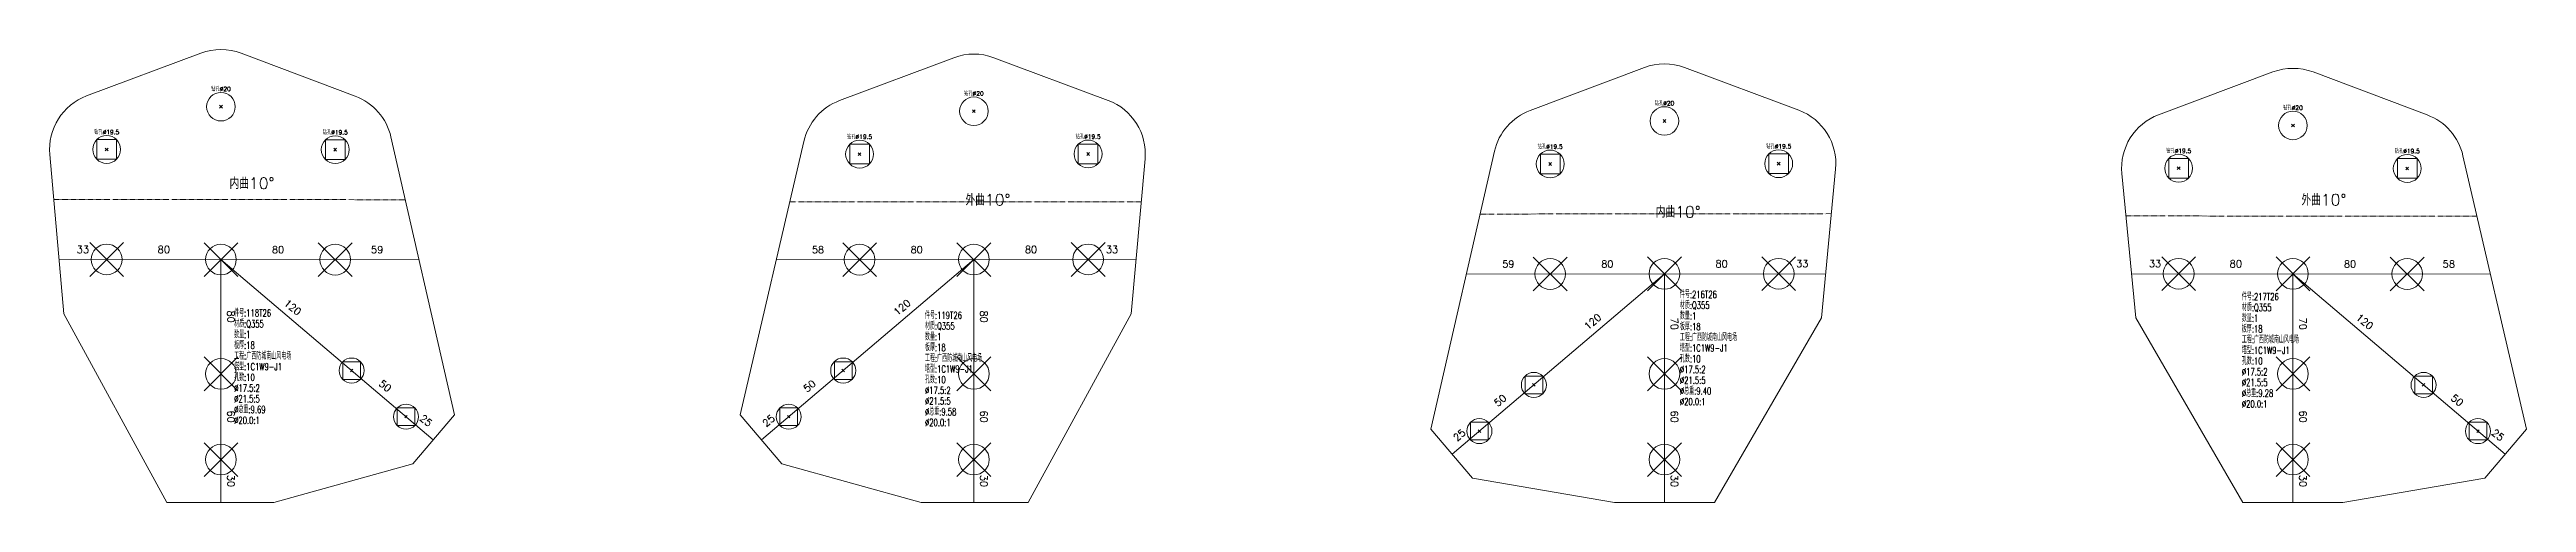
# Model space of a CAD drawing. Extents: x -105 to 10956, y -4548 to 9487.
# Drawn here: x 5326 to 7060, y 3499 to 3816 of the extents above; entities that cross this region are included whole.
import ezdxf
from ezdxf.enums import TextEntityAlignment as Align

# ---------------------------------------------------------------- set-up
doc = ezdxf.new("R2010")
doc.units = 0
doc.header["$MEASUREMENT"] = 0
doc.linetypes.add('制弯线', pattern=[5.9, 4, -0.5, 0.2, -0.5, 0.2, -0.5])
doc.layers.add('1', color=7, linetype='CONTINUOUS', lineweight=25)
doc.layers.add('2', color=7, linetype='CONTINUOUS', lineweight=25)
doc.styles.get("Standard").update_dxf_attribs({"font": 'simplex.shx', "width": 0.7, "height": 3, "bigfont": 'gbhzfs.shx'})

msp = doc.modelspace()

# ---------------------------------------------------------------- texts
at = {"layer": '1', "color": 7, "linetype": 'Continuous', "lineweight": 13}
for s, p in [('钻孔%%c20', (5446.02512, 3785.5522)), ('钻孔%%c20', (5973.12873, 3782.4026)), ('钻孔%%c20', (6456.60141, 3775.55224)), ('钻孔%%c20', (6896.59941, 3772.40264)), ('钻孔%%c19.5', (5366.02513, 3755.36398)), ('钻孔%%c19.5', (5526.02509, 3755.2404)), ('钻孔%%c19.5', (5893.12876, 3752.09081)), ('钻孔%%c19.5', (6053.12871, 3752.21439)), ('钻孔%%c19.5', (6376.60145, 3745.2111)), ('钻孔%%c19.5', (6536.60134, 3745.39332)), ('钻孔%%c19.5', (6816.59947, 3742.24373)), ('钻孔%%c19.5', (6976.59936, 3742.06152))]:
    msp.add_text(s, height=3, dxfattribs=at).set_placement(p, align=Align.BOTTOM_CENTER)
at = {"layer": '2', "color": 7, "linetype": 'Continuous', "lineweight": 13}
for s, p in [('内曲10%%d', (5452.02299, 3715.54755)), ('外曲10%%d', (5967.26981, 3703.97286)), ('外曲10%%d', (6902.552, 3703.97062)), ('内曲10%%d', (6450.53053, 3695.54528))]:
    msp.add_text(s, height=8, dxfattribs=at).set_placement(p, align=Align.BOTTOM_LEFT)
for s, p in [('33', (5349.33942, 3671.62684)), ('80', (5406.02744, 3671.58306)), ('80', (5486.02741, 3671.52127)), ('59', (5555.3707, 3671.46771)), ('58', (5863.98662, 3671.46788)), ('80', (5933.12399, 3671.52127)), ('80', (6013.12397, 3671.58306)), ('33', (6069.86107, 3671.62688)), ('59', (6347.27327, 3661.42768)), ('80', (6416.59801, 3661.50661)), ('80', (6496.59797, 3661.59772)), ('33', (6553.07159, 3661.66206)), ('33', (6800.0869, 3661.66209)), ('80', (6856.60644, 3661.59772)), ('80', (6936.60639, 3661.50661)), ('58', (7005.7264, 3661.42789))]:
    msp.add_text(s, height=5, dxfattribs=at).set_placement(p, align=Align.BOTTOM_CENTER)
for s, rotation, p in [('80', 271, (5449.0251, 3628.55216)), ('120', 321, (5493.71098, 3632.01397)), ('120', 40, (5925.44026, 3632.01556)), ('80', 271, (5976.12632, 3628.55217)), ('120', 40, (6408.94091, 3621.98173)), ('70', 271, (6459.60141, 3623.55219)), ('70', 271, (6899.60297, 3623.55217)), ('120', 321, (6944.26395, 3621.98137)), ('50', 321, (5558.51512, 3577.01129)), ('50', 40, (5860.63876, 3577.01515)), ('50', 40, (6344.17493, 3566.93584)), ('50', 321, (7009.03108, 3566.93448)), ('60', 271, (5449.02511, 3558.55217)), ('25', 321, (5587.10519, 3552.74541)), ('25', 40, (5832.0499, 3552.75028)), ('60', 271, (5976.1263, 3558.55216)), ('60', 271, (6459.6014, 3558.55216)), ('60', 271, (6899.603, 3558.55217)), ('25', 40, (6315.60253, 3542.65159)), ('25', 321, (7037.60469, 3542.64922)), ('30', 271, (5449.0251, 3513.55216)), ('30', 271, (5976.12632, 3513.55217)), ('30', 271, (6459.60141, 3513.55217)), ('30', 271, (6899.60298, 3513.55217))]:
    msp.add_text(s, height=5, rotation=rotation, dxfattribs=at).set_placement(p, align=Align.BOTTOM_CENTER)
at = {"layer": '2', "color": 7, "linetype": 'Continuous', "lineweight": 13, "char_height": 5, "width": 500, "attachment_point": 1, "line_spacing_factor": 0.9}
for s, insert in [('件号:216T26\\P材质:Q355\\P数量:1\\P板厚:18\\P工程:广西防城南山风电场\\P塔型:1C1W9-J1\\P孔数:10\\P%%C17.5:2\\P%%C21.5:5\\P%%C总重:9.40\\P%%C20.0:1', (6467.39847, 3646.60379)), ('件号:217T26\\P材质:Q355\\P数量:1\\P板厚:18\\P工程:广西防城南山风电场\\P塔型:1C1W9-J1\\P孔数:10\\P%%C17.5:2\\P%%C21.5:5\\P%%C总重:9.28\\P%%C20.0:1', (6860.80574, 3645.02899)), ('件号:118T26\\P材质:Q355\\P数量:1\\P板厚:18\\P工程:广西防城南山风电场\\P塔型:1C1W9-J1\\P孔数:10\\P%%C17.5:2\\P%%C21.5:5\\P%%C总重:9.69\\P%%C20.0:1', (5455.26407, 3633.60377)), ('件号:119T26\\P材质:Q355\\P数量:1\\P板厚:18\\P工程:广西防城南山风电场\\P塔型:1C1W9-J1\\P孔数:10\\P%%C17.5:2\\P%%C21.5:5\\P%%C总重:9.58\\P%%C20.0:1', (5938.89015, 3632.02898))]:
    msp.add_mtext(s, dxfattribs=dict(at, insert=insert))

# ---------------------------------------------------------------- linework, layer by layer
at = {"layer": '1', "color": 7, "linetype": 'Continuous', "lineweight": 18}
for p, q in [((5432.00553, 3813.01487), (5352.00556, 3783.07665)), ((5540.09538, 3782.93405), (5460.0954, 3812.99585)), ((5959.05844, 3809.84626), (5879.05846, 3779.78446)), ((6067.14828, 3779.92705), (5987.14831, 3809.86528)), ((6442.51907, 3802.99136), (6362.51913, 3772.90023)), ((6550.60889, 3773.1105), (6470.60894, 3803.01941)), ((6882.59188, 3799.86982), (6802.59193, 3769.96091)), ((6990.68169, 3769.75064), (6910.68174, 3799.84177)), ((5609.57731, 3559.90442), (5565.01502, 3754.42263)), ((5854.1387, 3751.27255), (5809.57731, 3559.90714)), ((5326.17935, 3742.10495), (5335.99579, 3630.63714)), ((6083.15561, 3630.63713), (6092.97449, 3738.95535)), ((6337.60738, 3744.37525), (6293.12614, 3549.79623)), ((6566.63664, 3627.67746), (6576.42607, 3731.90276)), ((6776.77475, 3728.75317), (6786.56777, 3627.67746)), ((7060.08147, 3549.79351), (7015.59333, 3741.22615)), ((5335.99579, 3630.63714), (5408.02511, 3498.55217)), ((6011.1263, 3498.55217), (6083.15561, 3630.63713)), ((6491.6014, 3498.55217), (6566.63664, 3627.67746)), ((6786.56777, 3627.67746), (6861.603, 3498.55217)), ((5580.45763, 3525.59706), (5609.57731, 3559.90442)), ((5809.57731, 3559.90714), (5838.69868, 3525.60469)), ((6293.12614, 3549.79623), (6322.26872, 3515.5076)), ((7030.93889, 3515.50488), (7060.08147, 3549.79351)), ((5483.02511, 3498.55217), (5580.45763, 3525.59706)), ((5838.69868, 3525.60469), (5936.1263, 3498.55217)), ((6322.26872, 3515.5076), (6421.6014, 3498.55217)), ((6931.603, 3498.55217), (7030.93889, 3515.50488)), ((5408.02511, 3498.55217), (5483.02511, 3498.55217)), ((5936.1263, 3498.55217), (6011.1263, 3498.55217)), ((6421.6014, 3498.55217), (6491.6014, 3498.55217)), ((6861.603, 3498.55217), (6931.603, 3498.55217))]:
    msp.add_line(p, q, dxfattribs=at)
at = {"layer": '1', "color": 7, "linetype": 'Continuous', "lineweight": 13}
for p, q in [((5445.02512, 3774.5522), (5447.02512, 3776.5522)), ((5447.02512, 3774.5522), (5445.02512, 3776.5522)), ((5972.12873, 3771.4026), (5974.12873, 3773.4026)), ((5974.12873, 3771.4026), (5972.12873, 3773.4026)), ((6455.60141, 3764.55224), (6457.60141, 3766.55224)), ((6457.60141, 3764.55224), (6455.60141, 3766.55224)), ((6895.59941, 3761.40264), (6897.59941, 3763.40264)), ((6897.59941, 3761.40264), (6895.59941, 3763.40264)), ((5359.13188, 3738.72073), (5359.13188, 3752.50723)), ((5359.13188, 3752.50723), (5372.91838, 3752.50723)), ((5365.05013, 3744.63898), (5367.00013, 3746.58898)), ((5367.00013, 3744.63898), (5365.05013, 3746.58898)), ((5372.91838, 3752.50723), (5372.91838, 3738.72073)), ((5519.13184, 3738.59715), (5519.13184, 3752.38365)), ((5519.13184, 3752.38365), (5532.91834, 3752.38365)), ((5525.05009, 3744.5154), (5527.00009, 3746.4654)), ((5527.00009, 3744.5154), (5525.05009, 3746.4654)), ((5532.91834, 3752.38365), (5532.91834, 3738.59715)), ((5886.23551, 3735.44756), (5886.23551, 3749.23406)), ((5886.23551, 3749.23406), (5900.02201, 3749.23406)), ((5900.02201, 3749.23406), (5900.02201, 3735.44756)), ((6046.23546, 3735.57114), (6046.23546, 3749.35764)), ((6046.23546, 3749.35764), (6060.02196, 3749.35764)), ((6060.02196, 3749.35764), (6060.02196, 3735.57114)), ((5372.91838, 3738.72073), (5359.13188, 3738.72073)), ((5532.91834, 3738.59715), (5519.13184, 3738.59715)), ((5900.02201, 3735.44756), (5886.23551, 3735.44756)), ((5892.15376, 3741.36581), (5894.10376, 3743.31581)), ((5894.10376, 3741.36581), (5892.15376, 3743.31581)), ((6060.02196, 3735.57114), (6046.23546, 3735.57114)), ((6052.15371, 3741.48939), (6054.10371, 3743.43939)), ((6054.10371, 3741.48939), (6052.15371, 3743.43939)), ((6369.7082, 3728.56785), (6369.7082, 3742.35435)), ((6369.7082, 3742.35435), (6383.4947, 3742.35435)), ((6383.4947, 3728.56785), (6369.7082, 3728.56785)), ((6375.62645, 3734.4861), (6377.57645, 3736.4361)), ((6377.57645, 3734.4861), (6375.62645, 3736.4361)), ((6383.4947, 3742.35435), (6383.4947, 3728.56785)), ((6529.70809, 3728.75007), (6529.70809, 3742.53657)), ((6529.70809, 3742.53657), (6543.49459, 3742.53657)), ((6543.49459, 3728.75007), (6529.70809, 3728.75007)), ((6535.62634, 3734.66832), (6537.57634, 3736.61832)), ((6537.57634, 3734.66832), (6535.62634, 3736.61832)), ((6543.49459, 3742.53657), (6543.49459, 3728.75007)), ((6809.70622, 3725.60048), (6809.70622, 3739.38698)), ((6809.70622, 3739.38698), (6823.49272, 3739.38698)), ((6815.62447, 3731.51873), (6817.57447, 3733.46873)), ((6817.57447, 3731.51873), (6815.62447, 3733.46873)), ((6823.49272, 3739.38698), (6823.49272, 3725.60048)), ((6969.70611, 3725.41827), (6969.70611, 3739.20477)), ((6969.70611, 3739.20477), (6983.49261, 3739.20477)), ((6975.62436, 3731.33652), (6977.57436, 3733.28652)), ((6977.57436, 3731.33652), (6975.62436, 3733.28652)), ((6983.49261, 3739.20477), (6983.49261, 3725.41827)), ((6823.49272, 3725.60048), (6809.70622, 3725.60048)), ((6983.49261, 3725.41827), (6969.70611, 3725.41827)), ((5354.20013, 3656.78895), (5377.85013, 3680.43895)), ((5377.85013, 3656.78895), (5354.20013, 3680.43895)), ((5434.20011, 3656.72717), (5457.85011, 3680.37717)), ((5457.85011, 3656.72717), (5434.20011, 3680.37717)), ((5514.20008, 3656.66538), (5537.85008, 3680.31538)), ((5537.85008, 3656.66538), (5514.20008, 3680.31538)), ((5881.30132, 3656.66538), (5904.95132, 3680.31538)), ((5904.95132, 3656.66538), (5881.30132, 3680.31538)), ((5961.3013, 3656.72716), (5984.9513, 3680.37716)), ((5984.9513, 3656.72716), (5961.3013, 3680.37716)), ((6041.30128, 3656.78896), (6064.95128, 3680.43896)), ((6064.95128, 3656.78896), (6041.30128, 3680.43896)), ((6364.77646, 3646.63606), (6388.42646, 3670.28606)), ((6388.42646, 3646.63606), (6364.77646, 3670.28606)), ((6444.77641, 3646.72717), (6468.42641, 3670.37717)), ((6468.42641, 3646.72717), (6444.77641, 3670.37717)), ((6524.77636, 3646.81828), (6548.42636, 3670.46828)), ((6548.42636, 3646.81828), (6524.77636, 3670.46828)), ((6804.77805, 3646.81828), (6828.42805, 3670.46828)), ((6828.42805, 3646.81828), (6804.77805, 3670.46828)), ((6884.778, 3646.72716), (6908.428, 3670.37716)), ((6908.428, 3646.72716), (6884.778, 3670.37716)), ((6964.77795, 3646.63606), (6988.42795, 3670.28606)), ((6988.42795, 3646.63606), (6964.77795, 3670.28606)), ((5434.20011, 3576.72717), (5457.85011, 3600.37717)), ((5457.85011, 3576.72717), (5434.20011, 3600.37717)), ((5531.32754, 3584.71507), (5531.32754, 3597.08757)), ((5531.32754, 3597.08757), (5543.70004, 3597.08757)), ((5536.63879, 3590.02632), (5538.38879, 3591.77632)), ((5538.38879, 3590.02632), (5536.63879, 3591.77632)), ((5543.70004, 3597.08757), (5543.70004, 3584.71507)), ((5875.45304, 3584.71825), (5875.45304, 3597.09075)), ((5875.45304, 3597.09075), (5887.82554, 3597.09075)), ((5880.76429, 3590.0295), (5882.51429, 3591.7795)), ((5882.51429, 3590.0295), (5880.76429, 3591.7795)), ((5887.82554, 3597.09075), (5887.82554, 3584.71825)), ((5961.3013, 3576.72716), (5984.9513, 3600.37716)), ((5984.9513, 3576.72716), (5961.3013, 3600.37716)), ((6444.7764, 3576.72716), (6468.4264, 3600.37716)), ((6468.4264, 3576.72716), (6444.7764, 3600.37716)), ((6884.778, 3576.72717), (6908.428, 3600.37717)), ((6908.428, 3576.72717), (6884.778, 3600.37717)), ((5543.70004, 3584.71507), (5531.32754, 3584.71507)), ((5887.82554, 3584.71825), (5875.45304, 3584.71825)), ((6358.97979, 3574.65318), (6358.97979, 3587.02568)), ((6358.97979, 3587.02568), (6371.35229, 3587.02568)), ((6371.35229, 3574.65318), (6358.97979, 3574.65318)), ((6364.29104, 3579.96443), (6366.04104, 3581.71443)), ((6366.04104, 3579.96443), (6364.29104, 3581.71443)), ((6371.35229, 3587.02568), (6371.35229, 3574.65318)), ((6981.85293, 3574.6525), (6981.85293, 3587.025)), ((6981.85293, 3587.025), (6994.22543, 3587.025)), ((6994.22543, 3574.6525), (6981.85293, 3574.6525)), ((6987.16418, 3579.96375), (6988.91418, 3581.71375)), ((6988.91418, 3579.96375), (6987.16418, 3581.71375)), ((6994.22543, 3587.025), (6994.22543, 3574.6525)), ((5569.44763, 3552.36055), (5569.44763, 3564.73305)), ((5569.44763, 3564.73305), (5581.82013, 3564.73305)), ((5574.75888, 3557.6718), (5576.50888, 3559.4218)), ((5576.50888, 3557.6718), (5574.75888, 3559.4218)), ((5581.82013, 3564.73305), (5581.82013, 3552.36055)), ((5837.33456, 3552.3651), (5837.33456, 3564.7376)), ((5837.33456, 3564.7376), (5849.70706, 3564.7376)), ((5842.64581, 3557.67635), (5844.39581, 3559.42635)), ((5844.39581, 3557.67635), (5842.64581, 3559.42635)), ((5849.70706, 3564.7376), (5849.70706, 3552.3651)), ((5434.20011, 3516.72716), (5457.85011, 3540.37716)), ((5457.85011, 3516.72716), (5434.20011, 3540.37716)), ((5581.82013, 3552.36055), (5569.44763, 3552.36055)), ((5849.70706, 3552.3651), (5837.33456, 3552.3651)), ((5961.3013, 3516.72716), (5984.9513, 3540.37716)), ((5984.9513, 3516.72716), (5961.3013, 3540.37716)), ((6320.88325, 3542.27418), (6320.88325, 3554.64668)), ((6320.88325, 3554.64668), (6333.25575, 3554.64668)), ((6333.25575, 3542.27418), (6320.88325, 3542.27418)), ((6326.1945, 3547.58543), (6327.9445, 3549.33543)), ((6327.9445, 3547.58543), (6326.1945, 3549.33543)), ((6333.25575, 3554.64668), (6333.25575, 3542.27418)), ((6444.7764, 3516.72716), (6468.4264, 3540.37716)), ((6468.4264, 3516.72716), (6444.7764, 3540.37716)), ((6884.778, 3516.72717), (6908.428, 3540.37717)), ((6908.428, 3516.72717), (6884.778, 3540.37717)), ((7019.95105, 3542.27215), (7019.95105, 3554.64465)), ((7019.95105, 3554.64465), (7032.32355, 3554.64465)), ((7032.32355, 3542.27215), (7019.95105, 3542.27215)), ((7025.2623, 3547.5834), (7027.0123, 3549.3334)), ((7027.0123, 3547.5834), (7025.2623, 3549.3334)), ((7032.32355, 3554.64465), (7032.32355, 3542.27215))]:
    msp.add_line(p, q, dxfattribs=at)
for centre, radius in [((5446.02512, 3775.5522), 10), ((5973.12873, 3772.4026), 10), ((6456.60141, 3765.55224), 10), ((6896.59941, 3762.40264), 10), ((5366.02513, 3745.61398), 9.75), ((5526.02509, 3745.4904), 9.75), ((5893.12876, 3742.34081), 9.75), ((6053.12871, 3742.46439), 9.75), ((6376.60145, 3735.4611), 9.75), ((6536.60134, 3735.64332), 9.75), ((6816.59947, 3732.49373), 9.75), ((6976.59936, 3732.31152), 9.75), ((5366.02513, 3668.61395), 10.75), ((5446.02511, 3668.55217), 10.75), ((5526.02508, 3668.49038), 10.75), ((5893.12632, 3668.49038), 10.75), ((5973.1263, 3668.55216), 10.75), ((6053.12628, 3668.61396), 10.75), ((6376.60146, 3658.46106), 10.75), ((6456.60141, 3658.55217), 10.75), ((6536.60136, 3658.64328), 10.75), ((6816.60305, 3658.64328), 10.75), ((6896.603, 3658.55216), 10.75), ((6976.60295, 3658.46106), 10.75), ((5446.02511, 3588.55217), 10.75), ((5537.51379, 3590.90132), 8.75), ((5881.63929, 3590.9045), 8.75), ((5973.1263, 3588.55216), 10.75), ((6365.16604, 3580.83943), 8.75), ((6456.6014, 3588.55216), 10.75), ((6896.603, 3588.55217), 10.75), ((6988.03918, 3580.83875), 8.75), ((5575.63388, 3558.5468), 8.75), ((5843.52081, 3558.55135), 8.75), ((6327.0695, 3548.46043), 8.75), ((7026.1373, 3548.4584), 8.75), ((5446.02511, 3528.55216), 10.75), ((5973.1263, 3528.55216), 10.75), ((6456.6014, 3528.55216), 10.75), ((6896.603, 3528.55217), 10.75)]:
    msp.add_circle(centre, radius, dxfattribs=at)
at = {"layer": '1', "color": 7, "linetype": 'Continuous', "lineweight": 18}
for centre, start, end in [((5446.02511, 3775.5522), 69.40515383, 110.51724998), ((5973.12873, 3772.40261), 69.48274935, 110.594843), ((6456.6014, 3765.55223), 69.50116071, 110.61325627), ((6896.59942, 3762.40265), 69.38674417, 110.49883937), ((5366.02513, 3745.61398), 110.51725151, 185.03278516), ((5526.02508, 3745.4904), 12.90326669, 69.40515605), ((5893.12876, 3742.34081), 110.59484352, 167.09745504), ((6053.12871, 3742.46439), 354.96721322, 69.48275045), ((6376.60146, 3735.46111), 110.61325755, 167.12330903), ((6536.60135, 3735.64333), 354.63419501, 69.50116153), ((6816.59947, 3732.49374), 110.49883754, 185.36580568), ((6976.59937, 3732.31152), 12.87741227, 69.38674637)]:
    msp.add_arc(centre, 40, start, end, dxfattribs=at)
at = {"layer": '2', "color": 190, "linetype": '制弯线', "lineweight": 13}
for p, q in [((5328.95009, 3710.6426), (5575.08816, 3710.4525)), ((6090.26524, 3709.06785), (5844.26667, 3708.87786)), ((6573.49395, 3700.68532), (6327.55572, 3700.40523)), ((6779.64676, 3699.1106), (7025.44586, 3698.83066))]:
    msp.add_line(p, q, dxfattribs=at)
at = {"layer": '2', "color": 9, "linetype": 'Continuous', "lineweight": 13}
for p, q in [((5332.64908, 3668.63973), (5584.71167, 3668.44504)), ((5446.02509, 3668.55216), (5446.0251, 3498.55217)), ((5446.0256, 3668.55216), (5594.69393, 3542.36957)), ((5973.12381, 3668.55217), (5824.46158, 3542.37476)), ((6086.6005, 3668.63981), (5834.85155, 3668.44538)), ((5973.12634, 3668.55217), (5973.12634, 3498.55217)), ((6456.60145, 3658.55221), (6308.02124, 3532.27093)), ((6569.54865, 3658.68084), (6317.95192, 3658.39431)), ((6456.60142, 3658.55221), (6456.60141, 3498.55217)), ((6783.56391, 3658.6809), (7034.843, 3658.39473)), ((6896.60294, 3658.55216), (6896.60295, 3498.55217)), ((6896.60304, 3658.55216), (7045.18639, 3532.26823))]:
    msp.add_line(p, q, dxfattribs=at)

msp.set_redraw_order([(e.dxf.handle, doc.entitydb.next_handle()) for e in msp.query("TEXT MTEXT ATTDEF DIMENSION ARC_DIMENSION")])  # texts and dimensions are drawn at this point

doc.saveas('drawing.dxf')
